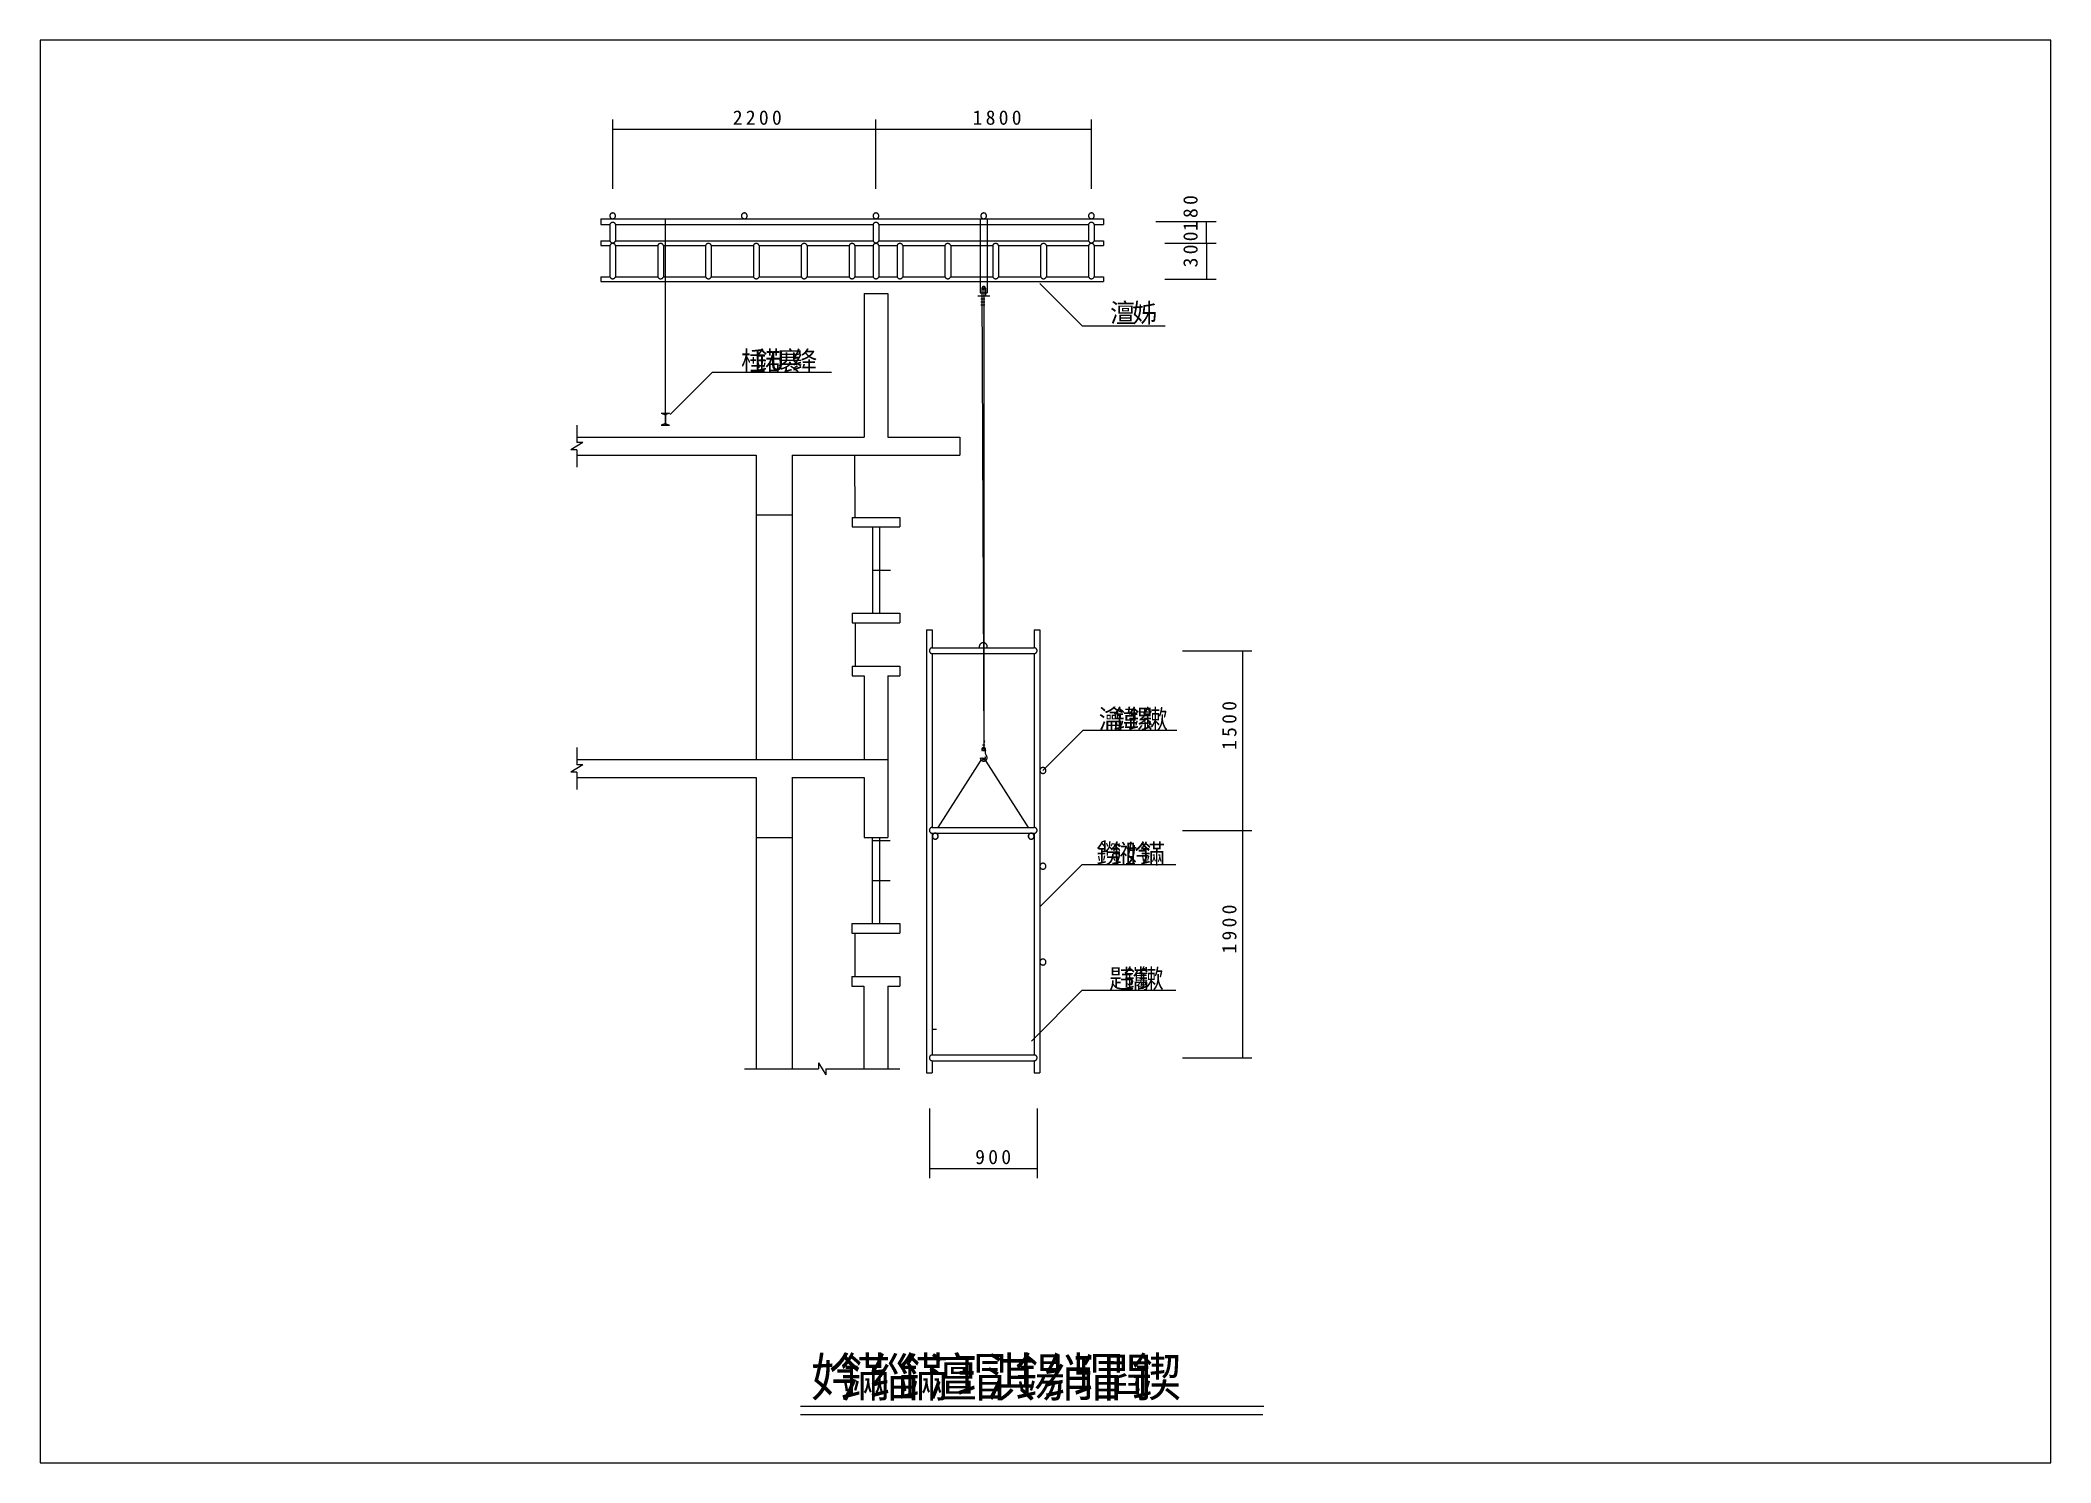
# Model space of a CAD drawing. Header units: metres. Extents: x 0 to 420, y 0 to 297.
import ezdxf

# ---------------------------------------------------------------- set-up
doc = ezdxf.new("R2010")
doc.units = ezdxf.units.M
doc.layers.add(' ', color=7, linetype='Continuous')
doc.layers.add('1651', color=7, linetype='Continuous')

msp = doc.modelspace()

# ---------------------------------------------------------------- texts
at = {"layer": ' '}
for s, height, p in [('2', 3, (144.68, 279.36)), ('2', 3, (147.4, 279.36)), ('0', 3, (150.13, 279.36)), ('0', 3, (152.86, 279.36)), ('1', 3, (194.77, 279.36)), ('8', 3, (197.5, 279.36)), ('0', 3, (200.22, 279.36)), ('0', 3, (202.95, 279.36)), ('澶', 4, (223.52, 238.07)), ('姊', 4, (228.09, 238.07)), ('棰', 4, (146.45, 228.08)), ('鍩', 4, (149.49, 228.08)), ('U', 4, (152.54, 228.08)), ('褰', 4, (154.06, 228.08)), ('绛', 4, (157.1, 228.08)), ('瀹', 4, (221.13, 153.3)), ('鍏', 4, (224.17, 153.3)), ('鏍', 4, (227.22, 153.3)), ('鏉', 4, (230.26, 153.3)), ('鐒', 4, (220.64, 125.14)), ('1', 2.5, (221.49, 127.55)), ('1', 2.5, (221.49, 127.55)), ('1', 2.5, (221.49, 127.55)), ('鎺', 4, (223.69, 125.14)), ('妗', 4, (226.73, 125.14)), ('鏋', 4, (229.77, 125.14)), ('韪', 4, (223.32, 99.09)), ('鑴', 4, (226.37, 99.09)), ('鏉', 4, (229.41, 99.09)), ('韪', 0.02, (229.09, 100.56)), ('鑴', 0.02, (229.1, 100.56)), ('鏉', 0.02, (229.12, 100.56)), ('9', 3, (195.32, 62.35)), ('0', 3, (198.04, 62.35)), ('0', 3, (200.77, 62.35))]:
    msp.add_text(s, height=height, dxfattribs=at).set_placement(p)
for s, p in [('0', (241.77, 262.61)), ('8', (241.77, 259.88)), ('0', (241.77, 255.02)), ('1', (241.77, 257.16)), ('0', (241.77, 252.3)), ('3', (241.77, 249.57)), ('0', (249.88, 157)), ('0', (249.88, 154.27)), ('5', (249.88, 151.54)), ('1', (249.88, 148.82)), ('0', (249.88, 114.5)), ('0', (249.88, 111.77)), ('9', (249.88, 109.04)), ('1', (249.88, 106.32))]:
    msp.add_text(s, height=3, rotation=90, dxfattribs=at).set_placement(p)
for s, p in [('妗', (161.03, 13.87)), ('鏋', (167.12, 13.87)), ('缁', (173.2, 13.87)), ('鏋', (179.29, 13.87)), ('澶', (185.38, 13.87)), ('瑁', (191.46, 13.87)), ('淇', (197.55, 13.87)), ('鍚', (203.64, 13.87)), ('绡', (209.73, 13.87)), ('瑁', (215.81, 13.87)), ('閰', (221.9, 13.87)), ('鍥', (227.99, 13.87))]:
    msp.add_text(s, height=8).set_placement(p)

# ---------------------------------------------------------------- linework, layer by layer
at = {"layer": ' '}
for p, q in [((119.59, 265.95), (119.59, 280.45)), ((119.59, 278.45), (174.59, 278.45)), ((174.59, 265.95), (174.59, 280.45)), ((174.59, 265.95), (174.59, 280.45)), ((174.59, 278.45), (219.59, 278.45)), ((219.59, 265.95), (219.59, 280.45)), ((117.1, 259.73), (222.09, 259.73)), ((117.1, 259.73), (117.1, 258.53)), ((117.1, 258.53), (118.99, 258.53)), ((118.99, 258.53), (118.99, 255.13)), ((120.19, 258.53), (173.99, 258.53)), ((120.19, 258.53), (120.19, 255.13)), ((130.59, 216.63), (130.59, 259.73)), ((173.99, 258.53), (173.99, 255.13)), ((175.19, 258.53), (218.99, 258.53)), ((175.19, 258.53), (175.19, 255.13)), ((196.34, 259.73), (196.34, 244.23)), ((196.34, 259.73), (197.84, 259.73)), ((197.84, 259.73), (197.84, 244.23)), ((218.99, 258.53), (218.99, 255.13)), ((220.19, 258.53), (222.09, 258.53)), ((220.19, 258.53), (220.19, 255.13)), ((222.09, 259.73), (222.09, 258.53)), ((233.03, 259.13), (245.65, 259.13)), ((243.65, 254.63), (243.65, 259.13)), ((117.1, 255.13), (117.1, 254.13)), ((117.1, 255.13), (118.99, 255.13)), ((117.1, 254.13), (118.99, 254.13)), ((118.99, 254.13), (118.99, 247.63)), ((120.19, 255.13), (173.99, 255.13)), ((120.19, 254.13), (120.19, 247.63)), ((120.19, 254.13), (128.99, 254.13)), ((128.99, 254.13), (128.99, 247.63)), ((130.19, 254.13), (130.19, 247.63)), ((130.19, 254.13), (138.99, 254.13)), ((138.99, 254.13), (138.99, 247.63)), ((140.19, 254.13), (148.99, 254.13)), ((140.19, 254.13), (140.19, 247.63)), ((148.99, 254.13), (148.99, 247.63)), ((150.19, 254.13), (158.99, 254.13)), ((150.19, 254.13), (150.19, 247.63)), ((158.99, 254.13), (158.99, 247.63)), ((160.19, 254.13), (168.99, 254.13)), ((160.19, 254.13), (160.19, 247.63)), ((168.99, 254.13), (168.99, 247.63)), ((170.19, 254.13), (173.99, 254.13)), ((170.19, 254.13), (170.19, 247.63)), ((173.99, 254.13), (173.99, 247.63)), ((175.19, 255.13), (218.99, 255.13)), ((175.19, 254.13), (178.99, 254.13)), ((175.19, 254.13), (175.19, 247.63)), ((178.99, 254.13), (178.99, 247.63)), ((180.19, 254.13), (180.19, 247.63)), ((180.19, 254.13), (188.99, 254.13)), ((188.99, 254.13), (188.99, 247.63)), ((190.19, 254.13), (198.99, 254.13)), ((190.19, 254.13), (190.19, 247.63)), ((198.99, 254.13), (198.99, 247.63)), ((200.19, 254.13), (208.99, 254.13)), ((200.19, 254.13), (200.19, 247.63)), ((208.99, 254.13), (208.99, 247.63)), ((210.19, 254.13), (218.99, 254.13)), ((210.19, 254.13), (210.19, 247.63)), ((218.99, 254.13), (218.99, 247.63)), ((220.19, 255.13), (222.09, 255.13)), ((220.19, 254.13), (222.09, 254.13)), ((220.19, 254.13), (220.19, 247.63)), ((222.09, 255.13), (222.09, 254.13)), ((234.91, 254.63), (245.65, 254.63)), ((234.91, 254.63), (245.65, 254.63)), ((243.65, 254.63), (243.65, 247.13)), ((117.1, 247.63), (118.99, 247.63)), ((117.1, 247.63), (117.1, 246.63)), ((117.1, 246.63), (222.09, 246.63)), ((120.19, 247.63), (128.99, 247.63)), ((130.19, 247.63), (138.99, 247.63)), ((140.19, 247.63), (148.99, 247.63)), ((150.19, 247.63), (158.99, 247.63)), ((160.19, 247.63), (168.99, 247.63)), ((170.19, 247.63), (173.99, 247.63)), ((175.19, 247.63), (178.99, 247.63)), ((180.19, 247.63), (188.99, 247.63)), ((190.19, 247.63), (198.99, 247.63)), ((195.84, 243.61), (198.34, 243.61)), ((196.34, 244.23), (197.84, 244.23)), ((196.73, 245.23), (197.09, 148.92)), ((197.09, 245.23), (197.09, 148.92)), ((197.09, 245.23), (197.09, 243.61)), ((197.45, 245.23), (197.45, 243.61)), ((200.19, 247.63), (208.99, 247.63)), ((208.84, 246.23), (217.68, 237.39)), ((210.19, 247.63), (218.99, 247.63)), ((220.19, 247.63), (222.09, 247.63)), ((222.09, 247.63), (222.09, 246.63)), ((234.91, 247.13), (245.65, 247.13)), ((196.48, 242.98), (197.34, 242.98)), ((196.48, 242.36), (197.34, 242.36)), ((196.48, 241.73), (197.34, 241.73)), ((217.68, 237.39), (234.98, 237.39)), ((131.59, 218.87), (140.43, 227.71)), ((140.43, 227.71), (165.32, 227.71)), ((129.74, 219.13), (130.43, 218.84)), ((129.74, 219.13), (131.44, 219.13)), ((130.53, 218.69), (130.53, 217.07)), ((130.64, 218.69), (130.64, 217.07)), ((131.44, 219.13), (130.74, 218.84)), ((130.43, 216.92), (129.74, 216.63)), ((129.74, 216.63), (131.44, 216.63)), ((130.74, 216.92), (131.44, 216.63)), ((185.14, 173.89), (185.14, 81.39)), ((185.14, 173.89), (186.34, 173.89)), ((186.34, 173.89), (186.34, 170.14)), ((207.64, 173.89), (207.64, 170.14)), ((207.64, 173.89), (208.84, 173.89)), ((208.84, 173.89), (208.84, 81.39)), ((186.34, 170.14), (207.64, 170.14)), ((186.34, 168.94), (186.34, 132.64)), ((186.34, 168.94), (207.64, 168.94)), ((207.64, 168.94), (207.64, 132.64)), ((238.63, 169.54), (253.13, 169.54)), ((251.13, 169.54), (251.13, 132.04)), ((209.47, 144.54), (217.88, 152.96)), ((217.88, 152.96), (237.45, 152.96)), ((196.84, 149.92), (197.34, 149.92)), ((197.09, 149.92), (197.34, 150.76)), ((187.59, 132.64), (196.44, 146.5)), ((197.54, 146.5), (206.39, 132.64)), ((186.34, 132.64), (207.64, 132.64)), ((186.34, 131.44), (186.34, 85.14)), ((186.34, 131.44), (207.64, 131.44)), ((207.64, 131.44), (207.64, 85.14)), ((238.63, 132.04), (253.13, 132.04)), ((238.63, 132.04), (253.13, 132.04)), ((251.13, 132.04), (251.13, 84.54)), ((208.84, 116.08), (217.68, 124.91)), ((217.68, 124.91), (237.25, 124.91)), ((207.07, 88.05), (217.68, 98.67)), ((217.68, 98.67), (237.25, 98.67)), ((186.34, 90.52), (187.22, 90.52)), ((186.34, 85.14), (207.64, 85.14)), ((238.63, 84.54), (253.13, 84.54)), ((185.14, 81.39), (186.34, 81.39)), ((186.34, 83.94), (207.64, 83.94)), ((186.34, 83.94), (186.34, 81.39)), ((207.64, 83.94), (207.64, 81.39)), ((207.64, 81.39), (208.84, 81.39)), ((185.74, 73.94), (185.74, 59.44)), ((208.24, 73.94), (208.24, 59.44)), ((185.74, 61.44), (208.24, 61.44))]:
    msp.add_line(p, q, dxfattribs=at)
for points in [[(120.19, 260.33), (120.19, 260.39), (120.18, 260.45), (120.16, 260.51), (120.14, 260.56), (120.12, 260.62), (120.09, 260.67), (120.05, 260.71), (120.01, 260.76), (119.97, 260.8), (119.92, 260.83), (119.87, 260.86), (119.82, 260.89), (119.76, 260.91), (119.71, 260.92), (119.65, 260.93), (119.59, 260.93), (119.53, 260.93), (119.47, 260.92), (119.41, 260.91), (119.36, 260.89), (119.31, 260.86), (119.25, 260.83), (119.21, 260.8), (119.16, 260.76), (119.12, 260.71), (119.09, 260.67), (119.06, 260.62), (119.03, 260.56), (119.01, 260.51), (119, 260.45), (118.99, 260.39), (118.99, 260.33), (118.99, 260.27), (119, 260.22), (119.01, 260.16), (119.03, 260.1), (119.06, 260.05), (119.09, 260), (119.12, 259.95), (119.16, 259.91), (119.21, 259.87), (119.25, 259.83), (119.31, 259.8), (119.36, 259.78), (119.41, 259.76), (119.47, 259.74), (119.53, 259.74), (119.59, 259.73), (119.65, 259.74), (119.71, 259.74), (119.76, 259.76), (119.82, 259.78), (119.87, 259.8), (119.92, 259.83), (119.97, 259.87), (120.01, 259.91), (120.05, 259.95), (120.09, 260), (120.12, 260.05), (120.14, 260.1), (120.16, 260.16), (120.18, 260.22), (120.19, 260.27), (120.19, 260.33)], [(147.69, 260.33), (147.69, 260.39), (147.68, 260.45), (147.66, 260.51), (147.64, 260.56), (147.62, 260.62), (147.59, 260.67), (147.55, 260.71), (147.51, 260.76), (147.47, 260.8), (147.42, 260.83), (147.37, 260.86), (147.32, 260.89), (147.26, 260.91), (147.21, 260.92), (147.15, 260.93), (147.09, 260.93), (147.03, 260.93), (146.97, 260.92), (146.91, 260.91), (146.86, 260.89), (146.81, 260.86), (146.75, 260.83), (146.71, 260.8), (146.66, 260.76), (146.62, 260.71), (146.59, 260.67), (146.56, 260.62), (146.53, 260.56), (146.51, 260.51), (146.5, 260.45), (146.49, 260.39), (146.49, 260.33), (146.49, 260.27), (146.5, 260.22), (146.51, 260.16), (146.53, 260.1), (146.56, 260.05), (146.59, 260), (146.62, 259.95), (146.66, 259.91), (146.71, 259.87), (146.75, 259.83), (146.81, 259.8), (146.86, 259.78), (146.91, 259.76), (146.97, 259.74), (147.03, 259.74), (147.09, 259.73), (147.15, 259.74), (147.21, 259.74), (147.26, 259.76), (147.32, 259.78), (147.37, 259.8), (147.42, 259.83), (147.47, 259.87), (147.51, 259.91), (147.55, 259.95), (147.59, 260), (147.62, 260.05), (147.64, 260.1), (147.66, 260.16), (147.68, 260.22), (147.69, 260.27), (147.69, 260.33)], [(175.19, 260.33), (175.19, 260.39), (175.18, 260.45), (175.16, 260.51), (175.14, 260.56), (175.12, 260.62), (175.09, 260.67), (175.05, 260.71), (175.01, 260.76), (174.97, 260.8), (174.92, 260.83), (174.87, 260.86), (174.82, 260.89), (174.76, 260.91), (174.71, 260.92), (174.65, 260.93), (174.59, 260.93), (174.53, 260.93), (174.47, 260.92), (174.41, 260.91), (174.36, 260.89), (174.31, 260.86), (174.25, 260.83), (174.21, 260.8), (174.16, 260.76), (174.12, 260.71), (174.09, 260.67), (174.06, 260.62), (174.03, 260.56), (174.01, 260.51), (174, 260.45), (173.99, 260.39), (173.99, 260.33), (173.99, 260.27), (174, 260.22), (174.01, 260.16), (174.03, 260.1), (174.06, 260.05), (174.09, 260), (174.12, 259.95), (174.16, 259.91), (174.21, 259.87), (174.25, 259.83), (174.31, 259.8), (174.36, 259.78), (174.41, 259.76), (174.47, 259.74), (174.53, 259.74), (174.59, 259.73), (174.65, 259.74), (174.71, 259.74), (174.76, 259.76), (174.82, 259.78), (174.87, 259.8), (174.92, 259.83), (174.97, 259.87), (175.01, 259.91), (175.05, 259.95), (175.09, 260), (175.12, 260.05), (175.14, 260.1), (175.16, 260.16), (175.18, 260.22), (175.19, 260.27), (175.19, 260.33)], [(197.69, 260.33), (197.69, 260.39), (197.68, 260.45), (197.66, 260.51), (197.64, 260.56), (197.62, 260.62), (197.59, 260.67), (197.55, 260.71), (197.51, 260.76), (197.47, 260.8), (197.42, 260.83), (197.37, 260.86), (197.32, 260.89), (197.26, 260.91), (197.21, 260.92), (197.15, 260.93), (197.09, 260.93), (197.03, 260.93), (196.97, 260.92), (196.91, 260.91), (196.86, 260.89), (196.81, 260.86), (196.75, 260.83), (196.71, 260.8), (196.66, 260.76), (196.62, 260.71), (196.59, 260.67), (196.56, 260.62), (196.53, 260.56), (196.51, 260.51), (196.5, 260.45), (196.49, 260.39), (196.49, 260.33), (196.49, 260.27), (196.5, 260.22), (196.51, 260.16), (196.53, 260.1), (196.56, 260.05), (196.59, 260), (196.62, 259.95), (196.66, 259.91), (196.71, 259.87), (196.75, 259.83), (196.81, 259.8), (196.86, 259.78), (196.91, 259.76), (196.97, 259.74), (197.03, 259.74), (197.09, 259.73), (197.15, 259.74), (197.21, 259.74), (197.26, 259.76), (197.32, 259.78), (197.37, 259.8), (197.42, 259.83), (197.47, 259.87), (197.51, 259.91), (197.55, 259.95), (197.59, 260), (197.62, 260.05), (197.64, 260.1), (197.66, 260.16), (197.68, 260.22), (197.69, 260.27), (197.69, 260.33)], [(220.19, 260.33), (220.19, 260.39), (220.18, 260.45), (220.16, 260.51), (220.14, 260.56), (220.12, 260.62), (220.09, 260.67), (220.05, 260.71), (220.01, 260.76), (219.97, 260.8), (219.92, 260.83), (219.87, 260.86), (219.82, 260.89), (219.76, 260.91), (219.71, 260.92), (219.65, 260.93), (219.59, 260.93), (219.53, 260.93), (219.47, 260.92), (219.41, 260.91), (219.36, 260.89), (219.31, 260.86), (219.25, 260.83), (219.21, 260.8), (219.16, 260.76), (219.12, 260.71), (219.09, 260.67), (219.06, 260.62), (219.03, 260.56), (219.01, 260.51), (219, 260.45), (218.99, 260.39), (218.99, 260.33), (218.99, 260.27), (219, 260.22), (219.01, 260.16), (219.03, 260.1), (219.06, 260.05), (219.09, 260), (219.12, 259.95), (219.16, 259.91), (219.21, 259.87), (219.25, 259.83), (219.31, 259.8), (219.36, 259.78), (219.41, 259.76), (219.47, 259.74), (219.53, 259.74), (219.59, 259.73), (219.65, 259.74), (219.71, 259.74), (219.76, 259.76), (219.82, 259.78), (219.87, 259.8), (219.92, 259.83), (219.97, 259.87), (220.01, 259.91), (220.05, 259.95), (220.09, 260), (220.12, 260.05), (220.14, 260.1), (220.16, 260.16), (220.18, 260.22), (220.19, 260.27), (220.19, 260.33)], [(120.19, 258.53), (120.17, 258.58), (120.14, 258.64), (120.11, 258.69), (120.08, 258.74), (120.03, 258.79), (119.99, 258.83), (119.94, 258.86), (119.89, 258.9), (119.83, 258.92), (119.77, 258.94), (119.71, 258.96), (119.65, 258.97), (119.59, 258.97), (119.53, 258.97), (119.47, 258.96), (119.41, 258.94), (119.35, 258.92), (119.29, 258.9), (119.24, 258.86), (119.19, 258.83), (119.14, 258.79), (119.1, 258.74), (119.06, 258.69), (119.03, 258.64), (119.01, 258.58), (118.99, 258.53)], [(175.19, 258.53), (175.17, 258.58), (175.14, 258.64), (175.11, 258.69), (175.08, 258.74), (175.03, 258.79), (174.99, 258.83), (174.94, 258.86), (174.89, 258.9), (174.83, 258.92), (174.77, 258.94), (174.71, 258.96), (174.65, 258.97), (174.59, 258.97), (174.53, 258.97), (174.47, 258.96), (174.41, 258.94), (174.35, 258.92), (174.29, 258.9), (174.24, 258.86), (174.19, 258.83), (174.14, 258.79), (174.1, 258.74), (174.06, 258.69), (174.03, 258.64), (174.01, 258.58), (173.99, 258.53)], [(220.19, 258.53), (220.17, 258.58), (220.14, 258.64), (220.11, 258.69), (220.08, 258.74), (220.03, 258.79), (219.99, 258.83), (219.94, 258.86), (219.89, 258.9), (219.83, 258.92), (219.77, 258.94), (219.71, 258.96), (219.65, 258.97), (219.59, 258.97), (219.53, 258.97), (219.47, 258.96), (219.41, 258.94), (219.35, 258.92), (219.29, 258.9), (219.24, 258.86), (219.19, 258.83), (219.14, 258.79), (219.1, 258.74), (219.06, 258.69), (219.03, 258.64), (219.01, 258.58), (218.99, 258.53)], [(118.99, 255.13), (119.01, 255.08), (119.03, 255.03), (119.06, 254.97), (119.1, 254.93), (119.14, 254.88), (119.19, 254.84), (119.24, 254.8), (119.29, 254.77), (119.35, 254.74), (119.41, 254.72), (119.47, 254.71), (119.53, 254.7), (119.59, 254.69), (119.65, 254.7), (119.71, 254.71), (119.77, 254.72), (119.83, 254.74), (119.89, 254.77), (119.94, 254.8), (119.99, 254.84), (120.03, 254.88), (120.08, 254.93), (120.11, 254.97), (120.14, 255.03), (120.17, 255.08), (120.19, 255.13)], [(120.19, 254.13), (120.17, 254.18), (120.14, 254.24), (120.11, 254.29), (120.08, 254.34), (120.03, 254.39), (119.99, 254.43), (119.94, 254.46), (119.89, 254.5), (119.83, 254.52), (119.77, 254.54), (119.71, 254.56), (119.65, 254.57), (119.59, 254.57), (119.53, 254.57), (119.47, 254.56), (119.41, 254.54), (119.35, 254.52), (119.29, 254.5), (119.24, 254.46), (119.19, 254.43), (119.14, 254.39), (119.1, 254.34), (119.06, 254.29), (119.03, 254.24), (119.01, 254.18), (118.99, 254.13)], [(130.19, 254.13), (130.17, 254.18), (130.14, 254.24), (130.11, 254.29), (130.08, 254.34), (130.03, 254.39), (129.99, 254.43), (129.94, 254.46), (129.89, 254.5), (129.83, 254.52), (129.77, 254.54), (129.71, 254.56), (129.65, 254.57), (129.59, 254.57), (129.53, 254.57), (129.47, 254.56), (129.41, 254.54), (129.35, 254.52), (129.29, 254.5), (129.24, 254.46), (129.19, 254.43), (129.14, 254.39), (129.1, 254.34), (129.06, 254.29), (129.03, 254.24), (129.01, 254.18), (128.99, 254.13)], [(140.19, 254.13), (140.17, 254.18), (140.14, 254.24), (140.11, 254.29), (140.08, 254.34), (140.03, 254.39), (139.99, 254.43), (139.94, 254.46), (139.89, 254.5), (139.83, 254.52), (139.77, 254.54), (139.71, 254.56), (139.65, 254.57), (139.59, 254.57), (139.53, 254.57), (139.47, 254.56), (139.41, 254.54), (139.35, 254.52), (139.29, 254.5), (139.24, 254.46), (139.19, 254.43), (139.14, 254.39), (139.1, 254.34), (139.06, 254.29), (139.03, 254.24), (139.01, 254.18), (138.99, 254.13)], [(150.19, 254.13), (150.17, 254.18), (150.14, 254.24), (150.11, 254.29), (150.08, 254.34), (150.03, 254.39), (149.99, 254.43), (149.94, 254.46), (149.89, 254.5), (149.83, 254.52), (149.77, 254.54), (149.71, 254.56), (149.65, 254.57), (149.59, 254.57), (149.53, 254.57), (149.47, 254.56), (149.41, 254.54), (149.35, 254.52), (149.29, 254.5), (149.24, 254.46), (149.19, 254.43), (149.14, 254.39), (149.1, 254.34), (149.06, 254.29), (149.03, 254.24), (149.01, 254.18), (148.99, 254.13)], [(160.19, 254.13), (160.17, 254.18), (160.14, 254.24), (160.11, 254.29), (160.08, 254.34), (160.03, 254.39), (159.99, 254.43), (159.94, 254.46), (159.89, 254.5), (159.83, 254.52), (159.77, 254.54), (159.71, 254.56), (159.65, 254.57), (159.59, 254.57), (159.53, 254.57), (159.47, 254.56), (159.41, 254.54), (159.35, 254.52), (159.29, 254.5), (159.24, 254.46), (159.19, 254.43), (159.14, 254.39), (159.1, 254.34), (159.06, 254.29), (159.03, 254.24), (159.01, 254.18), (158.99, 254.13)], [(170.19, 254.13), (170.17, 254.18), (170.14, 254.24), (170.11, 254.29), (170.08, 254.34), (170.03, 254.39), (169.99, 254.43), (169.94, 254.46), (169.89, 254.5), (169.83, 254.52), (169.77, 254.54), (169.71, 254.56), (169.65, 254.57), (169.59, 254.57), (169.53, 254.57), (169.47, 254.56), (169.41, 254.54), (169.35, 254.52), (169.29, 254.5), (169.24, 254.46), (169.19, 254.43), (169.14, 254.39), (169.1, 254.34), (169.06, 254.29), (169.03, 254.24), (169.01, 254.18), (168.99, 254.13)], [(173.99, 255.13), (174.01, 255.08), (174.03, 255.03), (174.06, 254.97), (174.1, 254.93), (174.14, 254.88), (174.19, 254.84), (174.24, 254.8), (174.29, 254.77), (174.35, 254.74), (174.41, 254.72), (174.47, 254.71), (174.53, 254.7), (174.59, 254.69), (174.65, 254.7), (174.71, 254.71), (174.77, 254.72), (174.83, 254.74), (174.89, 254.77), (174.94, 254.8), (174.99, 254.84), (175.03, 254.88), (175.08, 254.93), (175.11, 254.97), (175.14, 255.03), (175.17, 255.08), (175.19, 255.13)], [(175.19, 254.13), (175.17, 254.18), (175.14, 254.24), (175.11, 254.29), (175.08, 254.34), (175.03, 254.39), (174.99, 254.43), (174.94, 254.46), (174.89, 254.5), (174.83, 254.52), (174.77, 254.54), (174.71, 254.56), (174.65, 254.57), (174.59, 254.57), (174.53, 254.57), (174.47, 254.56), (174.41, 254.54), (174.35, 254.52), (174.29, 254.5), (174.24, 254.46), (174.19, 254.43), (174.14, 254.39), (174.1, 254.34), (174.06, 254.29), (174.03, 254.24), (174.01, 254.18), (173.99, 254.13)], [(180.19, 254.13), (180.17, 254.18), (180.14, 254.24), (180.11, 254.29), (180.08, 254.34), (180.03, 254.39), (179.99, 254.43), (179.94, 254.46), (179.89, 254.5), (179.83, 254.52), (179.77, 254.54), (179.71, 254.56), (179.65, 254.57), (179.59, 254.57), (179.53, 254.57), (179.47, 254.56), (179.41, 254.54), (179.35, 254.52), (179.29, 254.5), (179.24, 254.46), (179.19, 254.43), (179.14, 254.39), (179.1, 254.34), (179.06, 254.29), (179.03, 254.24), (179.01, 254.18), (178.99, 254.13)], [(190.19, 254.13), (190.17, 254.18), (190.14, 254.24), (190.11, 254.29), (190.08, 254.34), (190.03, 254.39), (189.99, 254.43), (189.94, 254.46), (189.89, 254.5), (189.83, 254.52), (189.77, 254.54), (189.71, 254.56), (189.65, 254.57), (189.59, 254.57), (189.53, 254.57), (189.47, 254.56), (189.41, 254.54), (189.35, 254.52), (189.29, 254.5), (189.24, 254.46), (189.19, 254.43), (189.14, 254.39), (189.1, 254.34), (189.06, 254.29), (189.03, 254.24), (189.01, 254.18), (188.99, 254.13)], [(200.19, 254.13), (200.17, 254.18), (200.14, 254.24), (200.11, 254.29), (200.08, 254.34), (200.03, 254.39), (199.99, 254.43), (199.94, 254.46), (199.89, 254.5), (199.83, 254.52), (199.77, 254.54), (199.71, 254.56), (199.65, 254.57), (199.59, 254.57), (199.53, 254.57), (199.47, 254.56), (199.41, 254.54), (199.35, 254.52), (199.29, 254.5), (199.24, 254.46), (199.19, 254.43), (199.14, 254.39), (199.1, 254.34), (199.06, 254.29), (199.03, 254.24), (199.01, 254.18), (198.99, 254.13)], [(210.19, 254.13), (210.17, 254.18), (210.14, 254.24), (210.11, 254.29), (210.08, 254.34), (210.03, 254.39), (209.99, 254.43), (209.94, 254.46), (209.89, 254.5), (209.83, 254.52), (209.77, 254.54), (209.71, 254.56), (209.65, 254.57), (209.59, 254.57), (209.53, 254.57), (209.47, 254.56), (209.41, 254.54), (209.35, 254.52), (209.29, 254.5), (209.24, 254.46), (209.19, 254.43), (209.14, 254.39), (209.1, 254.34), (209.06, 254.29), (209.03, 254.24), (209.01, 254.18), (208.99, 254.13)], [(218.99, 255.13), (219.01, 255.08), (219.03, 255.03), (219.06, 254.97), (219.1, 254.93), (219.14, 254.88), (219.19, 254.84), (219.24, 254.8), (219.29, 254.77), (219.35, 254.74), (219.41, 254.72), (219.47, 254.71), (219.53, 254.7), (219.59, 254.69), (219.65, 254.7), (219.71, 254.71), (219.77, 254.72), (219.83, 254.74), (219.89, 254.77), (219.94, 254.8), (219.99, 254.84), (220.03, 254.88), (220.08, 254.93), (220.11, 254.97), (220.14, 255.03), (220.17, 255.08), (220.19, 255.13)], [(220.19, 254.13), (220.17, 254.18), (220.14, 254.24), (220.11, 254.29), (220.08, 254.34), (220.03, 254.39), (219.99, 254.43), (219.94, 254.46), (219.89, 254.5), (219.83, 254.52), (219.77, 254.54), (219.71, 254.56), (219.65, 254.57), (219.59, 254.57), (219.53, 254.57), (219.47, 254.56), (219.41, 254.54), (219.35, 254.52), (219.29, 254.5), (219.24, 254.46), (219.19, 254.43), (219.14, 254.39), (219.1, 254.34), (219.06, 254.29), (219.03, 254.24), (219.01, 254.18), (218.99, 254.13)], [(118.99, 247.63), (119.01, 247.58), (119.03, 247.53), (119.06, 247.47), (119.1, 247.43), (119.14, 247.38), (119.19, 247.34), (119.24, 247.3), (119.29, 247.27), (119.35, 247.24), (119.41, 247.22), (119.47, 247.21), (119.53, 247.2), (119.59, 247.19), (119.65, 247.2), (119.71, 247.21), (119.77, 247.22), (119.83, 247.24), (119.89, 247.27), (119.94, 247.3), (119.99, 247.34), (120.03, 247.38), (120.08, 247.43), (120.11, 247.47), (120.14, 247.53), (120.17, 247.58), (120.19, 247.63)], [(128.99, 247.63), (129.01, 247.58), (129.03, 247.53), (129.06, 247.47), (129.1, 247.43), (129.14, 247.38), (129.19, 247.34), (129.24, 247.3), (129.29, 247.27), (129.35, 247.24), (129.41, 247.22), (129.47, 247.21), (129.53, 247.2), (129.59, 247.19), (129.65, 247.2), (129.71, 247.21), (129.77, 247.22), (129.83, 247.24), (129.89, 247.27), (129.94, 247.3), (129.99, 247.34), (130.03, 247.38), (130.08, 247.43), (130.11, 247.47), (130.14, 247.53), (130.17, 247.58), (130.19, 247.63)], [(138.99, 247.63), (139.01, 247.58), (139.03, 247.53), (139.06, 247.47), (139.1, 247.43), (139.14, 247.38), (139.19, 247.34), (139.24, 247.3), (139.29, 247.27), (139.35, 247.24), (139.41, 247.22), (139.47, 247.21), (139.53, 247.2), (139.59, 247.19), (139.65, 247.2), (139.71, 247.21), (139.77, 247.22), (139.83, 247.24), (139.89, 247.27), (139.94, 247.3), (139.99, 247.34), (140.03, 247.38), (140.08, 247.43), (140.11, 247.47), (140.14, 247.53), (140.17, 247.58), (140.19, 247.63)], [(148.99, 247.63), (149.01, 247.58), (149.03, 247.53), (149.06, 247.47), (149.1, 247.43), (149.14, 247.38), (149.19, 247.34), (149.24, 247.3), (149.29, 247.27), (149.35, 247.24), (149.41, 247.22), (149.47, 247.21), (149.53, 247.2), (149.59, 247.19), (149.65, 247.2), (149.71, 247.21), (149.77, 247.22), (149.83, 247.24), (149.89, 247.27), (149.94, 247.3), (149.99, 247.34), (150.03, 247.38), (150.08, 247.43), (150.11, 247.47), (150.14, 247.53), (150.17, 247.58), (150.19, 247.63)], [(158.99, 247.63), (159.01, 247.58), (159.03, 247.53), (159.06, 247.47), (159.1, 247.43), (159.14, 247.38), (159.19, 247.34), (159.24, 247.3), (159.29, 247.27), (159.35, 247.24), (159.41, 247.22), (159.47, 247.21), (159.53, 247.2), (159.59, 247.19), (159.65, 247.2), (159.71, 247.21), (159.77, 247.22), (159.83, 247.24), (159.89, 247.27), (159.94, 247.3), (159.99, 247.34), (160.03, 247.38), (160.08, 247.43), (160.11, 247.47), (160.14, 247.53), (160.17, 247.58), (160.19, 247.63)], [(168.99, 247.63), (169.01, 247.58), (169.03, 247.53), (169.06, 247.47), (169.1, 247.43), (169.14, 247.38), (169.19, 247.34), (169.24, 247.3), (169.29, 247.27), (169.35, 247.24), (169.41, 247.22), (169.47, 247.21), (169.53, 247.2), (169.59, 247.19), (169.65, 247.2), (169.71, 247.21), (169.77, 247.22), (169.83, 247.24), (169.89, 247.27), (169.94, 247.3), (169.99, 247.34), (170.03, 247.38), (170.08, 247.43), (170.11, 247.47), (170.14, 247.53), (170.17, 247.58), (170.19, 247.63)], [(173.99, 247.63), (174.01, 247.58), (174.03, 247.53), (174.06, 247.47), (174.1, 247.43), (174.14, 247.38), (174.19, 247.34), (174.24, 247.3), (174.29, 247.27), (174.35, 247.24), (174.41, 247.22), (174.47, 247.21), (174.53, 247.2), (174.59, 247.19), (174.65, 247.2), (174.71, 247.21), (174.77, 247.22), (174.83, 247.24), (174.89, 247.27), (174.94, 247.3), (174.99, 247.34), (175.03, 247.38), (175.08, 247.43), (175.11, 247.47), (175.14, 247.53), (175.17, 247.58), (175.19, 247.63)], [(178.99, 247.63), (179.01, 247.58), (179.03, 247.53), (179.06, 247.47), (179.1, 247.43), (179.14, 247.38), (179.19, 247.34), (179.24, 247.3), (179.29, 247.27), (179.35, 247.24), (179.41, 247.22), (179.47, 247.21), (179.53, 247.2), (179.59, 247.19), (179.65, 247.2), (179.71, 247.21), (179.77, 247.22), (179.83, 247.24), (179.89, 247.27), (179.94, 247.3), (179.99, 247.34), (180.03, 247.38), (180.08, 247.43), (180.11, 247.47), (180.14, 247.53), (180.17, 247.58), (180.19, 247.63)], [(188.99, 247.63), (189.01, 247.58), (189.03, 247.53), (189.06, 247.47), (189.1, 247.43), (189.14, 247.38), (189.19, 247.34), (189.24, 247.3), (189.29, 247.27), (189.35, 247.24), (189.41, 247.22), (189.47, 247.21), (189.53, 247.2), (189.59, 247.19), (189.65, 247.2), (189.71, 247.21), (189.77, 247.22), (189.83, 247.24), (189.89, 247.27), (189.94, 247.3), (189.99, 247.34), (190.03, 247.38), (190.08, 247.43), (190.11, 247.47), (190.14, 247.53), (190.17, 247.58), (190.19, 247.63)], [(197.45, 245.23), (197.45, 245.27), (197.44, 245.3), (197.43, 245.34), (197.42, 245.37), (197.41, 245.4), (197.39, 245.43), (197.37, 245.46), (197.34, 245.49), (197.32, 245.51), (197.29, 245.53), (197.26, 245.55), (197.23, 245.57), (197.19, 245.58), (197.16, 245.59), (197.12, 245.59), (197.09, 245.59), (197.05, 245.59), (197.02, 245.59), (196.98, 245.58), (196.95, 245.57), (196.92, 245.55), (196.89, 245.53), (196.86, 245.51), (196.83, 245.49), (196.81, 245.46), (196.79, 245.43), (196.77, 245.4), (196.75, 245.37), (196.74, 245.34), (196.73, 245.3), (196.73, 245.27), (196.73, 245.23), (196.73, 245.23)], [(197.34, 245.23), (197.34, 245.26), (197.33, 245.28), (197.33, 245.3), (197.32, 245.33), (197.31, 245.35), (197.3, 245.37), (197.28, 245.39), (197.26, 245.41), (197.25, 245.43), (197.23, 245.44), (197.21, 245.45), (197.18, 245.46), (197.16, 245.47), (197.14, 245.48), (197.11, 245.48), (197.09, 245.48), (197.06, 245.48), (197.04, 245.48), (197.02, 245.47), (196.99, 245.46), (196.97, 245.45), (196.95, 245.44), (196.93, 245.43), (196.91, 245.41), (196.89, 245.39), (196.88, 245.37), (196.87, 245.35), (196.86, 245.33), (196.85, 245.3), (196.84, 245.28), (196.84, 245.26), (196.84, 245.23), (196.84, 245.21), (196.84, 245.18), (196.85, 245.16), (196.86, 245.14), (196.87, 245.11), (196.88, 245.09), (196.89, 245.07), (196.91, 245.06), (196.93, 245.04), (196.95, 245.02), (196.97, 245.01), (196.99, 245), (197.02, 244.99), (197.04, 244.99), (197.06, 244.98), (197.09, 244.98), (197.11, 244.98), (197.14, 244.99), (197.16, 244.99), (197.18, 245), (197.21, 245.01), (197.23, 245.02), (197.25, 245.04), (197.26, 245.06), (197.28, 245.07), (197.3, 245.09), (197.31, 245.11), (197.32, 245.14), (197.33, 245.16), (197.33, 245.18), (197.34, 245.21), (197.34, 245.23)], [(198.99, 247.63), (199.01, 247.58), (199.03, 247.53), (199.06, 247.47), (199.1, 247.43), (199.14, 247.38), (199.19, 247.34), (199.24, 247.3), (199.29, 247.27), (199.35, 247.24), (199.41, 247.22), (199.47, 247.21), (199.53, 247.2), (199.59, 247.19), (199.65, 247.2), (199.71, 247.21), (199.77, 247.22), (199.83, 247.24), (199.89, 247.27), (199.94, 247.3), (199.99, 247.34), (200.03, 247.38), (200.08, 247.43), (200.11, 247.47), (200.14, 247.53), (200.17, 247.58), (200.19, 247.63)], [(208.99, 247.63), (209.01, 247.58), (209.03, 247.53), (209.06, 247.47), (209.1, 247.43), (209.14, 247.38), (209.19, 247.34), (209.24, 247.3), (209.29, 247.27), (209.35, 247.24), (209.41, 247.22), (209.47, 247.21), (209.53, 247.2), (209.59, 247.19), (209.65, 247.2), (209.71, 247.21), (209.77, 247.22), (209.83, 247.24), (209.89, 247.27), (209.94, 247.3), (209.99, 247.34), (210.03, 247.38), (210.08, 247.43), (210.11, 247.47), (210.14, 247.53), (210.17, 247.58), (210.19, 247.63)], [(218.99, 247.63), (219.01, 247.58), (219.03, 247.53), (219.06, 247.47), (219.1, 247.43), (219.14, 247.38), (219.19, 247.34), (219.24, 247.3), (219.29, 247.27), (219.35, 247.24), (219.41, 247.22), (219.47, 247.21), (219.53, 247.2), (219.59, 247.19), (219.65, 247.2), (219.71, 247.21), (219.77, 247.22), (219.83, 247.24), (219.89, 247.27), (219.94, 247.3), (219.99, 247.34), (220.03, 247.38), (220.08, 247.43), (220.11, 247.47), (220.14, 247.53), (220.17, 247.58), (220.19, 247.63)], [(130.53, 218.69), (130.53, 218.71), (130.53, 218.72), (130.52, 218.74), (130.52, 218.75), (130.51, 218.77), (130.5, 218.78), (130.49, 218.79), (130.48, 218.81), (130.47, 218.82), (130.46, 218.83), (130.45, 218.83), (130.43, 218.84)], [(130.74, 218.84), (130.73, 218.83), (130.72, 218.83), (130.7, 218.82), (130.69, 218.81), (130.68, 218.79), (130.67, 218.78), (130.66, 218.77), (130.66, 218.75), (130.65, 218.74), (130.65, 218.72), (130.64, 218.71), (130.64, 218.69), (130.64, 218.69)], [(130.43, 216.92), (130.45, 216.93), (130.46, 216.94), (130.47, 216.95), (130.48, 216.96), (130.49, 216.97), (130.5, 216.98), (130.51, 217), (130.52, 217.01), (130.52, 217.03), (130.53, 217.04), (130.53, 217.06), (130.53, 217.07)], [(130.64, 217.07), (130.64, 217.06), (130.65, 217.04), (130.65, 217.03), (130.66, 217.01), (130.66, 217), (130.67, 216.98), (130.68, 216.97), (130.69, 216.96), (130.7, 216.95), (130.72, 216.94), (130.73, 216.93), (130.74, 216.92)], [(186.34, 170.14), (186.28, 170.14), (186.23, 170.13), (186.17, 170.12), (186.11, 170.1), (186.06, 170.07), (186.01, 170.04), (185.96, 170.01), (185.92, 169.97), (185.88, 169.93), (185.84, 169.88), (185.81, 169.83), (185.79, 169.77), (185.77, 169.72), (185.75, 169.66), (185.75, 169.6), (185.74, 169.54), (185.75, 169.49), (185.75, 169.43), (185.77, 169.37), (185.79, 169.32), (185.81, 169.26), (185.84, 169.21), (185.88, 169.16), (185.92, 169.12), (185.96, 169.08), (186.01, 169.05), (186.06, 169.02), (186.11, 168.99), (186.17, 168.97), (186.23, 168.96), (186.28, 168.95), (186.34, 168.94)], [(197.82, 170.39), (197.81, 170.48), (197.8, 170.56), (197.78, 170.63), (197.76, 170.71), (197.72, 170.78), (197.68, 170.85), (197.63, 170.92), (197.58, 170.98), (197.52, 171.03), (197.45, 171.08), (197.38, 171.12), (197.31, 171.16), (197.23, 171.18), (197.15, 171.2), (197.07, 171.22), (196.99, 171.22), (196.91, 171.22), (196.83, 171.2), (196.75, 171.18), (196.68, 171.16), (196.6, 171.12), (196.53, 171.08), (196.47, 171.03), (196.41, 170.98), (196.36, 170.92), (196.31, 170.85), (196.27, 170.78), (196.23, 170.71), (196.2, 170.63), (196.18, 170.56), (196.17, 170.48), (196.17, 170.39), (196.17, 170.39)], [(196.17, 170.39), (196.17, 170.31), (196.18, 170.23), (196.2, 170.16), (196.21, 170.14)], [(197.78, 170.14), (197.78, 170.16), (197.8, 170.23), (197.81, 170.31), (197.82, 170.39)], [(207.64, 168.94), (207.7, 168.95), (207.76, 168.96), (207.82, 168.97), (207.87, 168.99), (207.93, 169.02), (207.98, 169.05), (208.02, 169.08), (208.07, 169.12), (208.11, 169.16), (208.14, 169.21), (208.17, 169.26), (208.2, 169.32), (208.22, 169.37), (208.23, 169.43), (208.24, 169.49), (208.24, 169.54), (208.24, 169.6), (208.23, 169.66), (208.22, 169.72), (208.2, 169.77), (208.17, 169.83), (208.14, 169.88), (208.11, 169.93), (208.07, 169.97), (208.02, 170.01), (207.98, 170.04), (207.93, 170.07), (207.87, 170.1), (207.82, 170.12), (207.76, 170.13), (207.7, 170.14), (207.64, 170.14), (207.64, 170.14)], [(196.38, 147.19), (196.38, 147.13), (196.39, 147.06), (196.41, 146.99), (196.43, 146.92), (196.46, 146.86), (196.5, 146.8), (196.54, 146.74), (196.58, 146.69), (196.64, 146.64), (196.69, 146.6), (196.75, 146.57), (196.82, 146.54), (196.88, 146.51), (196.95, 146.5), (197.02, 146.49), (197.09, 146.48), (197.16, 146.49), (197.23, 146.5), (197.29, 146.51), (197.36, 146.54), (197.42, 146.57), (197.48, 146.6), (197.54, 146.64), (197.59, 146.69), (197.64, 146.74), (197.68, 146.8), (197.72, 146.86), (197.75, 146.92), (197.77, 146.99), (197.79, 147.06), (197.8, 147.13), (197.8, 147.19), (197.8, 147.26), (197.79, 147.33), (197.77, 147.4), (197.75, 147.47), (197.72, 147.53), (197.68, 147.59), (197.64, 147.64)], [(197.47, 148.77), (197.48, 148.8), (197.49, 148.84), (197.5, 148.88), (197.5, 148.92), (197.5, 148.96), (197.49, 149), (197.48, 149.04), (197.47, 149.08), (197.45, 149.11), (197.43, 149.15), (197.41, 149.18), (197.38, 149.21), (197.35, 149.24), (197.32, 149.26), (197.28, 149.28), (197.25, 149.3), (197.21, 149.31), (197.17, 149.32), (197.13, 149.33), (197.09, 149.33), (197.05, 149.33), (197.01, 149.32), (196.97, 149.31), (196.93, 149.3), (196.89, 149.28), (196.86, 149.26), (196.83, 149.24), (196.8, 149.21), (196.77, 149.18), (196.75, 149.15), (196.72, 149.11), (196.71, 149.08), (196.69, 149.04), (196.68, 149), (196.68, 148.96), (196.68, 148.92), (196.68, 148.88), (196.68, 148.84), (196.69, 148.8), (196.71, 148.76), (196.72, 148.73), (196.75, 148.69), (196.75, 148.68)], [(196.72, 147.28), (196.72, 147.27), (196.71, 147.23), (196.71, 147.19), (196.71, 147.16), (196.72, 147.12), (196.73, 147.09), (196.74, 147.05), (196.76, 147.02), (196.78, 146.99), (196.8, 146.96), (196.82, 146.93), (196.85, 146.91), (196.88, 146.88), (196.91, 146.86), (196.94, 146.85), (196.98, 146.84), (197.01, 146.83), (197.05, 146.82), (197.09, 146.82), (197.12, 146.82), (197.16, 146.83), (197.2, 146.84), (197.23, 146.85), (197.26, 146.86), (197.3, 146.88), (197.33, 146.91), (197.35, 146.93), (197.38, 146.96), (197.4, 146.99), (197.42, 147.02), (197.43, 147.05), (197.45, 147.09), (197.46, 147.12), (197.46, 147.16), (197.46, 147.19), (197.46, 147.23), (197.46, 147.27), (197.45, 147.3), (197.43, 147.34), (197.42, 147.37), (197.4, 147.4), (197.39, 147.42)], [(197.54, 146.5), (197.54, 146.56), (197.53, 146.61), (197.52, 146.66), (197.5, 146.71), (197.48, 146.76), (197.45, 146.81), (197.42, 146.85), (197.38, 146.89), (197.34, 146.93), (197.3, 146.96), (197.25, 146.99), (197.2, 147.01), (197.15, 147.03), (197.1, 147.04), (197.05, 147.05), (196.99, 147.05), (196.94, 147.05), (196.89, 147.04), (196.83, 147.03), (196.78, 147.01), (196.77, 147)], [(197.33, 148.92), (197.32, 148.94), (197.32, 148.97), (197.32, 148.99), (197.31, 149.01), (197.3, 149.03), (197.29, 149.05), (197.27, 149.07), (197.26, 149.09), (197.24, 149.1), (197.22, 149.12), (197.2, 149.13), (197.18, 149.14), (197.16, 149.15), (197.13, 149.15), (197.11, 149.16), (197.09, 149.16), (197.06, 149.16), (197.04, 149.15), (197.02, 149.15), (197, 149.14), (196.98, 149.13), (196.96, 149.12), (196.94, 149.1), (196.92, 149.09), (196.9, 149.07), (196.89, 149.05), (196.88, 149.03), (196.87, 149.01), (196.86, 148.99), (196.86, 148.97), (196.85, 148.94), (196.85, 148.92), (196.85, 148.9), (196.86, 148.87), (196.86, 148.85), (196.87, 148.83), (196.88, 148.81), (196.89, 148.79), (196.9, 148.77), (196.92, 148.75), (196.94, 148.74), (196.96, 148.72), (196.98, 148.71), (197, 148.7), (197.02, 148.69), (197.04, 148.69), (197.06, 148.68), (197.09, 148.68), (197.11, 148.68), (197.13, 148.69), (197.16, 148.69), (197.18, 148.7), (197.2, 148.71), (197.22, 148.72), (197.24, 148.74), (197.26, 148.75), (197.27, 148.77), (197.29, 148.79), (197.3, 148.81), (197.31, 148.83), (197.32, 148.85), (197.32, 148.87), (197.32, 148.9), (197.33, 148.92)], [(197.47, 148.77), (197.44, 148.69), (197.42, 148.58), (197.4, 148.47), (197.39, 148.35), (197.4, 148.24), (197.42, 148.13), (197.44, 148.02), (197.48, 147.92), (197.53, 147.82), (197.59, 147.72), (197.64, 147.64)], [(196.51, 146.77), (196.51, 146.76), (196.48, 146.71), (196.47, 146.66), (196.45, 146.61), (196.45, 146.56), (196.44, 146.5), (196.44, 146.5)], [(210.09, 144.54), (210.09, 144.61), (210.08, 144.67), (210.07, 144.73), (210.05, 144.78), (210.02, 144.84), (209.99, 144.89), (209.95, 144.94), (209.91, 144.99), (209.86, 145.03), (209.82, 145.06), (209.76, 145.1), (209.71, 145.12), (209.65, 145.14), (209.59, 145.16), (209.53, 145.17), (209.47, 145.17), (209.41, 145.17), (209.35, 145.16), (209.29, 145.14), (209.23, 145.12), (209.17, 145.1), (209.12, 145.06), (209.07, 145.03), (209.03, 144.99), (208.98, 144.94), (208.95, 144.89), (208.92, 144.84), (208.89, 144.78), (208.87, 144.73), (208.85, 144.67), (208.85, 144.61), (208.84, 144.54), (208.85, 144.48), (208.85, 144.42), (208.87, 144.36), (208.89, 144.31), (208.92, 144.25), (208.95, 144.2), (208.98, 144.15), (209.03, 144.1), (209.07, 144.06), (209.12, 144.03), (209.17, 143.99), (209.23, 143.97), (209.29, 143.95), (209.35, 143.93), (209.41, 143.92), (209.47, 143.92), (209.53, 143.92), (209.59, 143.93), (209.65, 143.95), (209.71, 143.97), (209.76, 143.99), (209.82, 144.03), (209.86, 144.06), (209.91, 144.1), (209.95, 144.15), (209.99, 144.2), (210.02, 144.25), (210.05, 144.31), (210.07, 144.36), (210.08, 144.42), (210.09, 144.48), (210.09, 144.54)], [(186.34, 132.64), (186.28, 132.64), (186.23, 132.63), (186.17, 132.62), (186.11, 132.6), (186.06, 132.57), (186.01, 132.54), (185.96, 132.51), (185.92, 132.47), (185.88, 132.43), (185.84, 132.38), (185.81, 132.33), (185.79, 132.27), (185.77, 132.22), (185.75, 132.16), (185.75, 132.1), (185.74, 132.04), (185.75, 131.99), (185.75, 131.93), (185.77, 131.87), (185.79, 131.82), (185.81, 131.76), (185.84, 131.71), (185.88, 131.66), (185.92, 131.62), (185.96, 131.58), (186.01, 131.55), (186.06, 131.52), (186.11, 131.49), (186.17, 131.47), (186.23, 131.46), (186.28, 131.45), (186.34, 131.44)], [(187.59, 130.82), (187.59, 130.88), (187.58, 130.94), (187.57, 131), (187.55, 131.06), (187.52, 131.11), (187.49, 131.17), (187.45, 131.22), (187.41, 131.26), (187.36, 131.3), (187.32, 131.34), (187.26, 131.37), (187.21, 131.4), (187.15, 131.42), (187.09, 131.43), (187.03, 131.44), (186.97, 131.44), (186.91, 131.44), (186.85, 131.43), (186.79, 131.42), (186.73, 131.4), (186.67, 131.37), (186.62, 131.34), (186.57, 131.3), (186.53, 131.26), (186.48, 131.22), (186.45, 131.17), (186.42, 131.11), (186.39, 131.06), (186.37, 131), (186.35, 130.94), (186.35, 130.88), (186.34, 130.82), (186.35, 130.76), (186.35, 130.7), (186.37, 130.64), (186.39, 130.58), (186.42, 130.53), (186.45, 130.47), (186.48, 130.42), (186.53, 130.38), (186.57, 130.34), (186.62, 130.3), (186.67, 130.27), (186.73, 130.24), (186.79, 130.22), (186.85, 130.21), (186.91, 130.2), (186.97, 130.19), (187.03, 130.2), (187.09, 130.21), (187.15, 130.22), (187.21, 130.24), (187.26, 130.27), (187.32, 130.3), (187.36, 130.34), (187.41, 130.38), (187.45, 130.42), (187.49, 130.47), (187.52, 130.53), (187.55, 130.58), (187.57, 130.64), (187.58, 130.7), (187.59, 130.76), (187.59, 130.82)], [(187.57, 130.82), (187.57, 130.88), (187.56, 130.94), (187.54, 130.99), (187.52, 131.05), (187.5, 131.1), (187.47, 131.15), (187.43, 131.2), (187.39, 131.24), (187.35, 131.28), (187.3, 131.32), (187.25, 131.35), (187.2, 131.37), (187.14, 131.39), (187.09, 131.41), (187.03, 131.42), (186.97, 131.42), (186.91, 131.42), (186.85, 131.41), (186.79, 131.39), (186.74, 131.37), (186.69, 131.35), (186.63, 131.32), (186.59, 131.28), (186.54, 131.24), (186.5, 131.2), (186.47, 131.15), (186.44, 131.1), (186.41, 131.05), (186.39, 130.99), (186.38, 130.94), (186.37, 130.88), (186.37, 130.82), (186.37, 130.76), (186.38, 130.7), (186.39, 130.65), (186.41, 130.59), (186.44, 130.54), (186.47, 130.49), (186.5, 130.44), (186.54, 130.4), (186.59, 130.36), (186.63, 130.32), (186.69, 130.29), (186.74, 130.27), (186.79, 130.25), (186.85, 130.23), (186.91, 130.22), (186.97, 130.22), (187.03, 130.22), (187.09, 130.23), (187.14, 130.25), (187.2, 130.27), (187.25, 130.29), (187.3, 130.32), (187.35, 130.36), (187.39, 130.4), (187.43, 130.44), (187.47, 130.49), (187.5, 130.54), (187.52, 130.59), (187.54, 130.65), (187.56, 130.7), (187.57, 130.76), (187.57, 130.82)], [(207.64, 130.82), (207.64, 130.88), (207.63, 130.94), (207.62, 131), (207.6, 131.06), (207.57, 131.11), (207.54, 131.17), (207.5, 131.22), (207.46, 131.26), (207.41, 131.3), (207.37, 131.34), (207.31, 131.37), (207.26, 131.4), (207.2, 131.42), (207.14, 131.43), (207.08, 131.44), (207.02, 131.44), (206.96, 131.44), (206.9, 131.43), (206.84, 131.42), (206.78, 131.4), (206.72, 131.37), (206.67, 131.34), (206.62, 131.3), (206.58, 131.26), (206.53, 131.22), (206.5, 131.17), (206.47, 131.11), (206.44, 131.06), (206.42, 131), (206.4, 130.94), (206.4, 130.88), (206.39, 130.82), (206.4, 130.76), (206.4, 130.7), (206.42, 130.64), (206.44, 130.58), (206.47, 130.53), (206.5, 130.47), (206.53, 130.42), (206.58, 130.38), (206.62, 130.34), (206.67, 130.3), (206.72, 130.27), (206.78, 130.24), (206.84, 130.22), (206.9, 130.21), (206.96, 130.2), (207.02, 130.19), (207.08, 130.2), (207.14, 130.21), (207.2, 130.22), (207.26, 130.24), (207.31, 130.27), (207.37, 130.3), (207.41, 130.34), (207.46, 130.38), (207.5, 130.42), (207.54, 130.47), (207.57, 130.53), (207.6, 130.58), (207.62, 130.64), (207.63, 130.7), (207.64, 130.76), (207.64, 130.82)], [(207.62, 130.82), (207.62, 130.88), (207.61, 130.94), (207.59, 130.99), (207.57, 131.05), (207.55, 131.1), (207.52, 131.15), (207.48, 131.2), (207.44, 131.24), (207.4, 131.28), (207.35, 131.32), (207.3, 131.35), (207.25, 131.37), (207.19, 131.39), (207.14, 131.41), (207.08, 131.42), (207.02, 131.42), (206.96, 131.42), (206.9, 131.41), (206.84, 131.39), (206.79, 131.37), (206.74, 131.35), (206.68, 131.32), (206.64, 131.28), (206.59, 131.24), (206.55, 131.2), (206.52, 131.15), (206.49, 131.1), (206.46, 131.05), (206.44, 130.99), (206.43, 130.94), (206.42, 130.88), (206.42, 130.82), (206.42, 130.76), (206.43, 130.7), (206.44, 130.65), (206.46, 130.59), (206.49, 130.54), (206.52, 130.49), (206.55, 130.44), (206.59, 130.4), (206.64, 130.36), (206.68, 130.32), (206.74, 130.29), (206.79, 130.27), (206.84, 130.25), (206.9, 130.23), (206.96, 130.22), (207.02, 130.22), (207.08, 130.22), (207.14, 130.23), (207.19, 130.25), (207.25, 130.27), (207.3, 130.29), (207.35, 130.32), (207.4, 130.36), (207.44, 130.4), (207.48, 130.44), (207.52, 130.49), (207.55, 130.54), (207.57, 130.59), (207.59, 130.65), (207.61, 130.7), (207.62, 130.76), (207.62, 130.82)], [(207.64, 131.44), (207.7, 131.45), (207.76, 131.46), (207.82, 131.47), (207.87, 131.49), (207.93, 131.52), (207.98, 131.55), (208.02, 131.58), (208.07, 131.62), (208.11, 131.66), (208.14, 131.71), (208.17, 131.76), (208.2, 131.82), (208.22, 131.87), (208.23, 131.93), (208.24, 131.99), (208.24, 132.04), (208.24, 132.1), (208.23, 132.16), (208.22, 132.22), (208.2, 132.27), (208.17, 132.33), (208.14, 132.38), (208.11, 132.43), (208.07, 132.47), (208.02, 132.51), (207.98, 132.54), (207.93, 132.57), (207.87, 132.6), (207.82, 132.62), (207.76, 132.63), (207.7, 132.64), (207.64, 132.64), (207.64, 132.64)], [(210.09, 124.54), (210.09, 124.61), (210.08, 124.67), (210.07, 124.73), (210.05, 124.78), (210.02, 124.84), (209.99, 124.89), (209.95, 124.94), (209.91, 124.99), (209.86, 125.03), (209.82, 125.06), (209.76, 125.1), (209.71, 125.12), (209.65, 125.14), (209.59, 125.16), (209.53, 125.17), (209.47, 125.17), (209.41, 125.17), (209.35, 125.16), (209.29, 125.14), (209.23, 125.12), (209.17, 125.1), (209.12, 125.06), (209.07, 125.03), (209.03, 124.99), (208.98, 124.94), (208.95, 124.89), (208.92, 124.84), (208.89, 124.78), (208.87, 124.73), (208.85, 124.67), (208.85, 124.61), (208.84, 124.54), (208.85, 124.48), (208.85, 124.42), (208.87, 124.36), (208.89, 124.31), (208.92, 124.25), (208.95, 124.2), (208.98, 124.15), (209.03, 124.1), (209.07, 124.06), (209.12, 124.03), (209.17, 123.99), (209.23, 123.97), (209.29, 123.95), (209.35, 123.93), (209.41, 123.92), (209.47, 123.92), (209.53, 123.92), (209.59, 123.93), (209.65, 123.95), (209.71, 123.97), (209.76, 123.99), (209.82, 124.03), (209.86, 124.06), (209.91, 124.1), (209.95, 124.15), (209.99, 124.2), (210.02, 124.25), (210.05, 124.31), (210.07, 124.36), (210.08, 124.42), (210.09, 124.48), (210.09, 124.54)], [(210.09, 104.54), (210.09, 104.61), (210.08, 104.67), (210.07, 104.73), (210.05, 104.78), (210.02, 104.84), (209.99, 104.89), (209.95, 104.94), (209.91, 104.99), (209.86, 105.03), (209.82, 105.06), (209.76, 105.1), (209.71, 105.12), (209.65, 105.14), (209.59, 105.16), (209.53, 105.17), (209.47, 105.17), (209.41, 105.17), (209.35, 105.16), (209.29, 105.14), (209.23, 105.12), (209.17, 105.1), (209.12, 105.06), (209.07, 105.03), (209.03, 104.99), (208.98, 104.94), (208.95, 104.89), (208.92, 104.84), (208.89, 104.78), (208.87, 104.73), (208.85, 104.67), (208.85, 104.61), (208.84, 104.54), (208.85, 104.48), (208.85, 104.42), (208.87, 104.36), (208.89, 104.31), (208.92, 104.25), (208.95, 104.2), (208.98, 104.15), (209.03, 104.1), (209.07, 104.06), (209.12, 104.03), (209.17, 103.99), (209.23, 103.97), (209.29, 103.95), (209.35, 103.93), (209.41, 103.92), (209.47, 103.92), (209.53, 103.92), (209.59, 103.93), (209.65, 103.95), (209.71, 103.97), (209.76, 103.99), (209.82, 104.03), (209.86, 104.06), (209.91, 104.1), (209.95, 104.15), (209.99, 104.2), (210.02, 104.25), (210.05, 104.31), (210.07, 104.36), (210.08, 104.42), (210.09, 104.48), (210.09, 104.54)], [(186.34, 85.14), (186.28, 85.14), (186.23, 85.13), (186.17, 85.12), (186.11, 85.1), (186.06, 85.07), (186.01, 85.04), (185.96, 85.01), (185.92, 84.97), (185.88, 84.93), (185.84, 84.88), (185.81, 84.83), (185.79, 84.77), (185.77, 84.72), (185.75, 84.66), (185.75, 84.6), (185.74, 84.54), (185.75, 84.49), (185.75, 84.43), (185.77, 84.37), (185.79, 84.32), (185.81, 84.26), (185.84, 84.21), (185.88, 84.16), (185.92, 84.12), (185.96, 84.08), (186.01, 84.05), (186.06, 84.02), (186.11, 83.99), (186.17, 83.97), (186.23, 83.96), (186.28, 83.95), (186.34, 83.94)], [(207.64, 83.94), (207.7, 83.95), (207.76, 83.96), (207.82, 83.97), (207.87, 83.99), (207.93, 84.02), (207.98, 84.05), (208.02, 84.08), (208.07, 84.12), (208.11, 84.16), (208.14, 84.21), (208.17, 84.26), (208.2, 84.32), (208.22, 84.37), (208.23, 84.43), (208.24, 84.49), (208.24, 84.54), (208.24, 84.6), (208.23, 84.66), (208.22, 84.72), (208.2, 84.77), (208.17, 84.83), (208.14, 84.88), (208.11, 84.93), (208.07, 84.97), (208.02, 85.01), (207.98, 85.04), (207.93, 85.07), (207.87, 85.1), (207.82, 85.12), (207.76, 85.13), (207.7, 85.14), (207.64, 85.14), (207.64, 85.14)]]:
    msp.add_lwpolyline(points, dxfattribs=at)
for p, q in [((420, 297), (0, 297)), ((0, 297), (0, 0)), ((420, 0), (420, 297)), ((158.81, 11.83), (255.63, 11.83)), ((158.81, 10.09), (255.42, 10.09)), ((0, 0), (420, 0))]:
    msp.add_line(p, q)
at = {"layer": '1651'}
for p, q in [((172.09, 244.13), (172.09, 214.13)), ((172.09, 244.13), (177.09, 244.13)), ((177.09, 244.13), (177.09, 214.13)), ((112.09, 216.63), (112.09, 213.01)), ((113.34, 213.01), (110.84, 211.51)), ((112.09, 211.51), (110.84, 211.51)), ((112.09, 214.13), (172.09, 214.13)), ((113.34, 213.01), (112.09, 213.01)), ((112.09, 211.51), (112.09, 207.88)), ((112.09, 210.38), (149.59, 210.38)), ((149.59, 210.38), (149.59, 197.88)), ((157.09, 210.38), (192.09, 210.38)), ((157.09, 210.38), (157.09, 197.88)), ((170.21, 197.38), (170.19, 210.38)), ((177.09, 214.13), (192.09, 214.13)), ((192.09, 214.13), (192.09, 210.38)), ((149.59, 197.88), (149.59, 146.82)), ((149.59, 197.88), (157.09, 197.88)), ((157.09, 197.88), (157.09, 146.82)), ((169.59, 197.38), (179.59, 197.38)), ((169.59, 197.38), (169.59, 195.38)), ((169.59, 195.38), (179.59, 195.38)), ((173.84, 195.38), (173.84, 177.38)), ((175.34, 195.38), (175.34, 177.38)), ((179.59, 197.38), (179.59, 195.38)), ((173.84, 186.38), (177.59, 186.38)), ((169.59, 177.38), (179.59, 177.38)), ((169.59, 177.38), (169.59, 175.38)), ((179.59, 177.38), (179.59, 175.38)), ((169.59, 175.38), (179.59, 175.38)), ((170.21, 175.38), (170.21, 166.32)), ((169.59, 166.32), (179.59, 166.32)), ((169.59, 166.32), (169.59, 164.32)), ((169.59, 164.32), (172.09, 164.32)), ((172.09, 164.32), (172.09, 146.82)), ((177.09, 164.32), (177.09, 130.57)), ((177.09, 164.32), (179.59, 164.32)), ((179.59, 166.32), (179.59, 164.32)), ((112.09, 149.32), (112.09, 145.69)), ((113.34, 145.69), (110.84, 144.19)), ((112.09, 144.19), (110.84, 144.19)), ((112.09, 146.82), (177.09, 146.82)), ((113.34, 145.69), (112.09, 145.69)), ((112.09, 144.19), (112.09, 140.57)), ((112.09, 143.07), (149.59, 143.07)), ((149.59, 143.07), (149.59, 82.27)), ((157.05, 143.07), (172.09, 143.07)), ((157.09, 143.11), (157.09, 82.27)), ((172.09, 143.07), (172.09, 130.57)), ((149.59, 130.57), (157.09, 130.57)), ((172.09, 130.57), (177.09, 130.57)), ((173.82, 130.57), (173.82, 112.57)), ((175.32, 130.57), (175.32, 112.57)), ((173.82, 129.94), (177.57, 129.94)), ((173.82, 121.57), (177.57, 121.57)), ((169.57, 112.57), (179.57, 112.57)), ((169.57, 112.57), (169.57, 110.57)), ((169.57, 110.57), (179.57, 110.57)), ((170.2, 110.57), (170.2, 101.51)), ((179.57, 112.57), (179.57, 110.57)), ((169.57, 101.51), (179.57, 101.51)), ((169.57, 101.51), (169.57, 99.51)), ((179.57, 101.51), (179.57, 99.51)), ((169.57, 99.51), (172.07, 99.51)), ((172.07, 99.51), (172.07, 82.26)), ((177.07, 99.51), (177.07, 82.26)), ((177.07, 99.51), (179.57, 99.51)), ((147.09, 82.26), (162.59, 82.26)), ((162.59, 83.51), (162.59, 82.26)), ((162.59, 83.51), (164.09, 81.01)), ((164.09, 82.26), (179.57, 82.26)), ((164.09, 82.26), (164.09, 81.01))]:
    msp.add_line(p, q, dxfattribs=at)
for points in [[(149.59, 82.27), (149.59, 82.27), (149.59, 82.27), (149.59, 82.27), (149.59, 82.27), (149.59, 82.26), (149.59, 82.26), (149.59, 82.26), (149.59, 82.26), (149.59, 82.26), (149.59, 82.26), (149.59, 82.26), (149.6, 82.26), (149.6, 82.26), (149.6, 82.26), (149.6, 82.26), (149.6, 82.26)], [(157.08, 82.26), (157.08, 82.26), (157.08, 82.26), (157.08, 82.26), (157.08, 82.26), (157.08, 82.26), (157.08, 82.26), (157.08, 82.26), (157.08, 82.26), (157.09, 82.26), (157.09, 82.26), (157.09, 82.26), (157.09, 82.27), (157.09, 82.27), (157.09, 82.27), (157.09, 82.27), (157.09, 82.27)]]:
    msp.add_lwpolyline(points, dxfattribs=at)

msp.set_redraw_order([(e.dxf.handle, doc.entitydb.next_handle()) for e in msp.query("TEXT MTEXT ATTDEF DIMENSION ARC_DIMENSION")])  # texts and dimensions are drawn at this point

doc.saveas('drawing.dxf')
